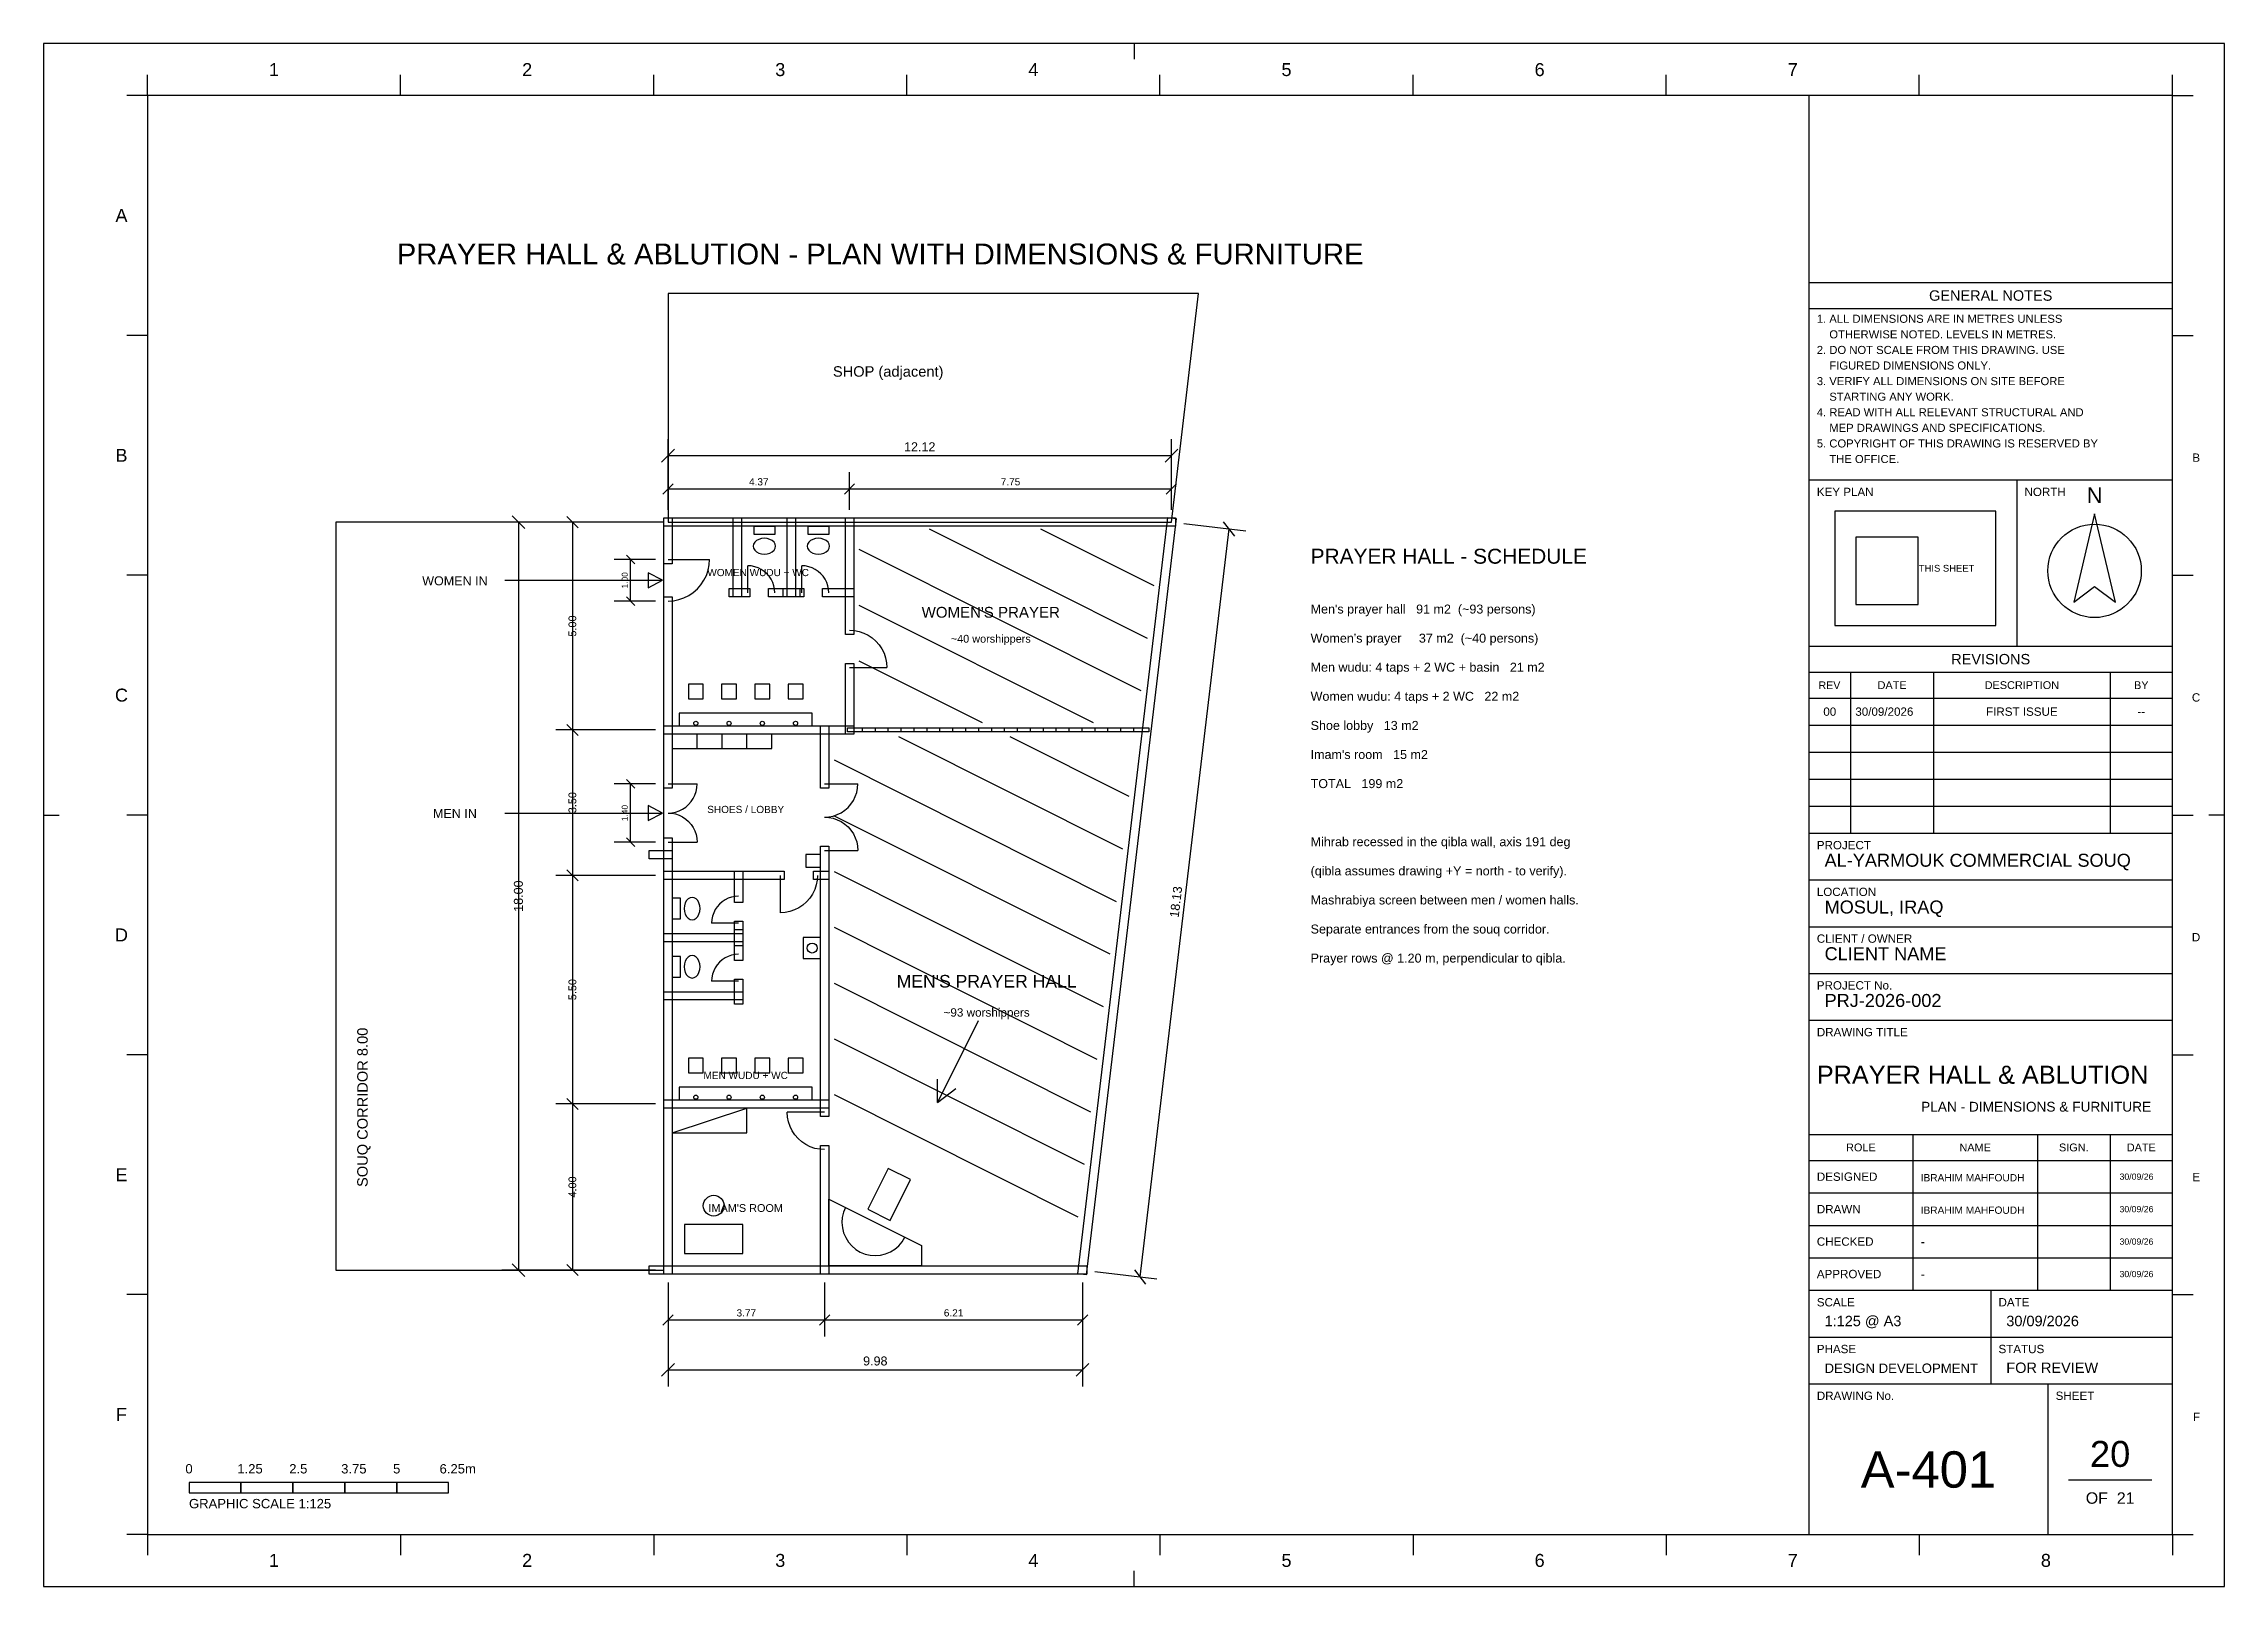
# Model space of a CAD drawing. Header units: metres. Extents: x 0 to 3661, y -5 to 371.
# Drawn here: x 3553 to 3605.5, y 0 to 37.1 of the extents above; entities that cross this region are included whole.
import ezdxf
from ezdxf.enums import TextEntityAlignment as Align

# ---------------------------------------------------------------- set-up
doc = ezdxf.new("R2010")
doc.units = ezdxf.units.M
doc.header["$MEASUREMENT"] = 0
for name, color, linetype in [('A-DOOR', 4, 'Continuous'), ('A-FIXT', 5, 'Continuous'), ('A-FURN', 32, 'Continuous'), ('A-PRAYER', 42, 'Continuous'), ('A-SCREEN', 34, 'Continuous'), ('A-TEXT', 7, 'Continuous'), ('A-WALL', 7, 'Continuous'), ('A3_FRAME', 7, 'Continuous'), ('A3_SHEET', 7, 'Continuous'), ('AREA', 5, 'Continuous'), ('CTX', 8, 'Continuous'), ('DIM', 1, 'Continuous'), ('SUB', 5, 'Continuous'), ('TB_FIELDS', 7, 'Continuous'), ('TB_HEADINGS', 7, 'Continuous'), ('TB_LABELS', 7, 'Continuous'), ('TB_LINES_THICK', 7, 'Continuous'), ('TB_LINES_THIN', 7, 'Continuous'), ('TB_SYMBOLS', 7, 'Continuous'), ('TITLE', 1, 'Continuous')]:
    doc.layers.add(name, color=color, linetype=linetype)
doc.styles.get("Standard").update_dxf_attribs({"font": 'arial.ttf'})

msp = doc.modelspace()

# ---------------------------------------------------------------- texts
at = {"layer": 'A-TEXT'}
for s, p in [("Men's prayer hall   91 m2  (~93 persons)", (3583.502, 23.41)), ("Women's prayer     37 m2  (~40 persons)", (3583.502, 22.71)), ('Men wudu: 4 taps + 2 WC + basin   21 m2', (3583.502, 22.011)), ('Women wudu: 4 taps + 2 WC   22 m2', (3583.502, 21.311)), ('Shoe lobby   13 m2', (3583.502, 20.61)), ("Imam's room   15 m2", (3583.502, 19.91)), ('TOTAL   199 m2', (3583.502, 19.21)), ('Mihrab recessed in the qibla wall, axis 191 deg', (3583.502, 17.811)), ('(qibla assumes drawing +Y = north - to verify).', (3583.502, 17.11)), ('Mashrabiya screen between men / women halls.', (3583.502, 16.41)), ('Separate entrances from the souq corridor.', (3583.502, 15.71)), ('Prayer rows @ 1.20 m, perpendicular to qibla.', (3583.502, 15.011))]:
    msp.add_text(s, height=0.216, dxfattribs=at).set_placement(p)
at = {"layer": 'AREA'}
for s, height, p in [('WOMEN WUDU + WC', 0.1728, (3570.202, 24.311)), ("WOMEN'S PRAYER", 0.2592, (3575.802, 23.311)), ('~40 worshippers', 0.1872, (3575.802, 22.71)), ('SHOES / LOBBY', 0.1728, (3569.902, 18.61)), ("MEN'S PRAYER HALL", 0.3024, (3575.702, 14.411)), ('~93 worshippers', 0.2016, (3575.702, 13.71)), ('MEN WUDU + WC', 0.1728, (3569.902, 12.21)), ("IMAM'S ROOM", 0.1872, (3569.902, 9.011))]:
    msp.add_text(s, height=height, dxfattribs=at).set_placement(p, align=Align.CENTER)
at = {"layer": 'CTX'}
msp.add_text('SHOP (adjacent)', height=0.252, dxfattribs=at).set_placement((3572.002, 29.11))
msp.add_text('SOUQ CORRIDOR 8.00', height=0.252, rotation=90, dxfattribs=at).set_placement((3560.802, 9.611))
at = {"layer": 'DIM'}
for s, height, p in [('12.12', 0.216, (3574.092, 27.316)), ('4.37', 0.1728, (3570.217, 26.494)), ('7.75', 0.1728, (3576.277, 26.494)), ('3.77', 0.1728, (3569.917, 6.495)), ('6.21', 0.1728, (3574.907, 6.495)), ('9.98', 0.216, (3573.022, 5.316))]:
    msp.add_text(s, height=height, dxfattribs=at).set_placement(p, align=Align.CENTER)
for s, height, rotation, p in [('1.00', 0.144, 90, (3567.062, 24.21)), ('5.00', 0.1872, 90, (3565.823, 23.11)), ('3.50', 0.1872, 90, (3565.823, 18.86)), ('1.40', 0.144, 90, (3567.062, 18.61)), ('18.00', 0.216, 90, (3564.537, 16.61)), ('18.13', 0.216, 83.22, (3580.368, 16.458)), ('5.50', 0.1872, 90, (3565.823, 14.361)), ('4.00', 0.1872, 90, (3565.823, 9.611))]:
    msp.add_text(s, height=height, rotation=rotation, dxfattribs=at).set_placement(p, align=Align.CENTER)
at = {"layer": 'SUB'}
for s, p in [('WOMEN IN', (3562.902, 24.09)), ('MEN IN', (3562.902, 18.491))]:
    msp.add_text(s, height=0.216, dxfattribs=at).set_placement(p, align=Align.CENTER)
at = {"layer": 'TB_FIELDS'}
for s, height, p in [('1. ALL DIMENSIONS ARE IN METRES UNLESS', 0.1938, (3595.688, 30.407)), ('    OTHERWISE NOTED. LEVELS IN METRES.', 0.1938, (3595.688, 30.032)), ('2. DO NOT SCALE FROM THIS DRAWING. USE', 0.1938, (3595.688, 29.657)), ('    FIGURED DIMENSIONS ONLY.', 0.1938, (3595.688, 29.282)), ('3. VERIFY ALL DIMENSIONS ON SITE BEFORE', 0.1938, (3595.688, 28.907)), ('4. READ WITH ALL RELEVANT STRUCTURAL AND', 0.1938, (3595.688, 28.157)), ('    STARTING ANY WORK.', 0.1938, (3595.688, 28.532)), ('    MEP DRAWINGS AND SPECIFICATIONS.', 0.1938, (3595.688, 27.782)), ('5. COPYRIGHT OF THIS DRAWING IS RESERVED BY', 0.1938, (3595.688, 27.407)), ('    THE OFFICE.', 0.1938, (3595.688, 27.032)), ('00', 0.2, (3595.845, 20.95)), ('30/09/2026', 0.2, (3596.615, 20.95)), ('FIRST ISSUE', 0.2, (3599.763, 20.95)), ('--', 0.2, (3603.407, 20.95)), ('AL-YARMOUK COMMERCIAL SOUQ', 0.3125, (3595.875, 17.317)), ('MOSUL, IRAQ', 0.3125, (3595.875, 16.192)), ('CLIENT NAME', 0.3125, (3595.875, 15.068)), ('PRJ-2026-002', 0.3125, (3595.875, 13.943)), ('PLAN - DIMENSIONS & FURNITURE', 0.2355, (3598.199, 11.425)), ('IBRAHIM MAHFOUDH', 0.1749, (3598.188, 9.747)), ('30/09/26', 0.15, (3602.976, 9.784)), ('IBRAHIM MAHFOUDH', 0.1749, (3598.188, 8.966)), ('30/09/26', 0.15, (3602.976, 9.003)), ('-', 0.225, (3598.188, 8.184)), ('30/09/26', 0.15, (3602.976, 8.222)), ('-', 0.225, (3598.188, 7.403)), ('30/09/26', 0.15, (3602.976, 7.441)), ('1:125 @ A3', 0.25, (3595.875, 6.261)), ('30/09/2026', 0.25, (3600.25, 6.261)), ('DESIGN DEVELOPMENT', 0.2266, (3595.875, 5.136)), ('FOR REVIEW', 0.25, (3600.25, 5.136)), ('OF  21', 0.275, (3602.163, 1.988))]:
    msp.add_text(s, height=height, dxfattribs=at).set_placement(p)
at = {"layer": 'TB_HEADINGS'}
for s, height, p in [('GENERAL NOTES', 0.25, (3598.39, 30.938)), ('REVISIONS', 0.25, (3598.924, 22.188)), ('PRAYER HALL & ABLUTION', 0.4357, (3595.688, 12.094)), ('A-401', 0.875, (3596.745, 2.375)), ('20', 0.625, (3602.264, 2.875))]:
    msp.add_text(s, height=height, dxfattribs=at).set_placement(p)
at = {"layer": 'TB_LABELS'}
for s, height, p in [('1', 0.312, (3558.425, 36.344)), ('2', 0.312, (3564.519, 36.344)), ('3', 0.312, (3570.613, 36.344)), ('4', 0.312, (3576.707, 36.344)), ('5', 0.312, (3582.8, 36.344)), ('6', 0.312, (3588.894, 36.344)), ('7', 0.312, (3594.988, 36.344)), ('A', 0.312, (3554.729, 32.833)), ('B', 0.312, (3554.729, 27.062)), ('B', 0.2, (3604.729, 27.062)), ('KEY PLAN', 0.2, (3595.688, 26.238)), ('NORTH', 0.2, (3600.688, 26.238)), ('THIS SHEET', 0.1625, (3598.144, 24.419)), ('C', 0.312, (3554.717, 21.292)), ('REV', 0.1822, (3595.731, 21.594)), ('DATE', 0.1875, (3597.151, 21.594)), ('DESCRIPTION', 0.1875, (3599.73, 21.594)), ('BY', 0.1875, (3603.325, 21.594)), ('C', 0.2, (3604.717, 21.292)), ('PROJECT', 0.2, (3595.688, 17.738)), ('LOCATION', 0.2, (3595.688, 16.613)), ('D', 0.312, (3554.717, 15.521)), ('CLIENT / OWNER', 0.2, (3595.688, 15.488)), ('D', 0.2, (3604.717, 15.521)), ('PROJECT No.', 0.2, (3595.688, 14.363)), ('DRAWING TITLE', 0.2, (3595.688, 13.238)), ('ROLE', 0.1875, (3596.393, 10.469)), ('NAME', 0.1875, (3599.122, 10.469)), ('SIGN.', 0.1875, (3601.518, 10.469)), ('DATE', 0.1875, (3603.151, 10.469)), ('E', 0.312, (3554.729, 9.75)), ('DESIGNED', 0.2, (3595.688, 9.759)), ('E', 0.2, (3604.729, 9.75)), ('DRAWN', 0.2, (3595.688, 8.978)), ('CHECKED', 0.2, (3595.688, 8.197)), ('APPROVED', 0.2, (3595.688, 7.416)), ('SCALE', 0.2, (3595.688, 6.737)), ('DATE', 0.2, (3600.062, 6.737)), ('PHASE', 0.2, (3595.688, 5.612)), ('STATUS', 0.2, (3600.062, 5.612)), ('F', 0.312, (3554.742, 3.979)), ('DRAWING No.', 0.2, (3595.688, 4.487)), ('SHEET', 0.2, (3601.438, 4.487)), ('F', 0.2, (3604.742, 3.979)), ('0', 0.225, (3556.413, 2.717)), ('1.25', 0.225, (3557.663, 2.717)), ('2.5', 0.225, (3558.913, 2.717)), ('3.75', 0.225, (3560.163, 2.717)), ('5', 0.225, (3561.413, 2.717)), ('6.25m', 0.225, (3562.532, 2.717)), ('GRAPHIC SCALE 1:125', 0.225, (3556.5, 1.879)), ('1', 0.312, (3558.425, 0.469)), ('2', 0.312, (3564.519, 0.469)), ('3', 0.312, (3570.613, 0.469)), ('4', 0.312, (3576.707, 0.469)), ('5', 0.312, (3582.8, 0.469)), ('6', 0.312, (3588.894, 0.469)), ('7', 0.312, (3594.988, 0.469)), ('8', 0.312, (3601.082, 0.469))]:
    msp.add_text(s, height=height, dxfattribs=at).set_placement(p)
at = {"layer": 'TB_SYMBOLS'}
msp.add_text('N', height=0.375, dxfattribs=at).set_placement((3602.186, 26.073))
at = {"layer": 'TITLE'}
for s, height, p in [('PRAYER HALL & ABLUTION - PLAN WITH DIMENSIONS & FURNITURE', 0.504, (3561.502, 31.811)), ('PRAYER HALL - SCHEDULE', 0.36, (3583.502, 24.61))]:
    msp.add_text(s, height=height, dxfattribs=at).set_placement(p)

# ---------------------------------------------------------------- linework, layer by layer
at = {"layer": 'A-DOOR'}
for p, q in [((3568.032, 24.71), (3569.032, 24.71)), ((3569.952, 23.91), (3569.952, 24.561)), ((3571.252, 23.91), (3571.252, 24.561)), ((3572.402, 22.11), (3573.302, 22.11)), ((3568.032, 19.311), (3568.732, 19.311)), ((3571.802, 19.311), (3572.602, 19.311)), ((3568.032, 17.91), (3568.732, 17.91)), ((3571.802, 17.71), (3572.602, 17.71)), ((3570.732, 17.11), (3570.732, 16.21)), ((3569.732, 15.96), (3569.082, 15.96)), ((3569.732, 14.56), (3569.082, 14.56)), ((3571.802, 11.411), (3570.902, 11.411))]:
    msp.add_line(p, q, dxfattribs=at)
for points in [[(3568.032, 23.71), (3568.162, 23.719), (3568.291, 23.745), (3568.414, 23.787), (3568.532, 23.845), (3568.64, 23.917), (3568.739, 24.003), (3568.825, 24.102), (3568.898, 24.21), (3568.956, 24.328), (3568.998, 24.452), (3569.023, 24.58), (3569.032, 24.71)], [(3570.602, 23.91), (3570.596, 23.995), (3570.58, 24.079), (3570.552, 24.159), (3570.515, 24.235), (3570.467, 24.306), (3570.411, 24.37), (3570.347, 24.426), (3570.277, 24.473), (3570.2, 24.511), (3570.12, 24.538), (3570.037, 24.555), (3569.952, 24.561)], [(3571.902, 23.91), (3571.896, 23.995), (3571.88, 24.079), (3571.852, 24.159), (3571.815, 24.235), (3571.767, 24.306), (3571.711, 24.37), (3571.647, 24.426), (3571.577, 24.473), (3571.5, 24.511), (3571.42, 24.538), (3571.337, 24.555), (3571.252, 24.561)], [(3572.402, 23.011), (3572.519, 23.003), (3572.635, 22.98), (3572.746, 22.942), (3572.852, 22.89), (3572.95, 22.825), (3573.038, 22.747), (3573.116, 22.658), (3573.181, 22.561), (3573.233, 22.455), (3573.271, 22.343), (3573.294, 22.228), (3573.302, 22.11)], [(3568.032, 18.61), (3568.123, 18.616), (3568.213, 18.634), (3568.3, 18.664), (3568.382, 18.704), (3568.458, 18.755), (3568.527, 18.816), (3568.587, 18.884), (3568.638, 18.96), (3568.678, 19.043), (3568.708, 19.129), (3568.726, 19.219), (3568.732, 19.311)], [(3571.802, 18.511), (3571.906, 18.517), (3572.009, 18.538), (3572.108, 18.571), (3572.202, 18.618), (3572.289, 18.676), (3572.367, 18.745), (3572.436, 18.823), (3572.494, 18.91), (3572.541, 19.004), (3572.574, 19.103), (3572.595, 19.206), (3572.602, 19.311)], [(3568.032, 18.61), (3568.123, 18.605), (3568.213, 18.587), (3568.3, 18.557), (3568.382, 18.517), (3568.458, 18.466), (3568.527, 18.405), (3568.587, 18.337), (3568.638, 18.261), (3568.678, 18.178), (3568.708, 18.092), (3568.726, 18.002), (3568.732, 17.91)], [(3571.802, 18.511), (3571.906, 18.504), (3572.009, 18.483), (3572.108, 18.45), (3572.202, 18.403), (3572.289, 18.345), (3572.367, 18.276), (3572.436, 18.198), (3572.494, 18.11), (3572.541, 18.017), (3572.574, 17.918), (3572.595, 17.815), (3572.602, 17.71)], [(3571.632, 17.11), (3571.624, 16.993), (3571.601, 16.878), (3571.563, 16.766), (3571.511, 16.66), (3571.446, 16.563), (3571.368, 16.474), (3571.28, 16.396), (3571.182, 16.331), (3571.076, 16.279), (3570.965, 16.241), (3570.849, 16.218), (3570.732, 16.21)], [(3569.732, 16.61), (3569.647, 16.605), (3569.564, 16.588), (3569.483, 16.561), (3569.407, 16.523), (3569.336, 16.476), (3569.272, 16.42), (3569.216, 16.356), (3569.169, 16.285), (3569.131, 16.209), (3569.104, 16.129), (3569.087, 16.045), (3569.082, 15.96)], [(3569.732, 15.21), (3569.647, 15.205), (3569.564, 15.188), (3569.483, 15.161), (3569.407, 15.123), (3569.336, 15.076), (3569.272, 15.02), (3569.216, 14.956), (3569.169, 14.886), (3569.131, 14.809), (3569.104, 14.729), (3569.087, 14.645), (3569.082, 14.56)], [(3571.802, 10.511), (3571.684, 10.518), (3571.569, 10.541), (3571.457, 10.579), (3571.352, 10.631), (3571.254, 10.697), (3571.165, 10.774), (3571.088, 10.863), (3571.022, 10.96), (3570.97, 11.066), (3570.932, 11.178), (3570.909, 11.293), (3570.902, 11.411)]]:
    msp.add_lwpolyline(points, dxfattribs=at)
at = {"layer": 'A-FIXT'}
for points in [[(3570.352, 25.221), (3570.282, 25.214), (3570.217, 25.195), (3570.161, 25.165), (3570.118, 25.125), (3570.091, 25.08), (3570.082, 25.03), (3570.091, 24.981), (3570.118, 24.936), (3570.161, 24.896), (3570.217, 24.866), (3570.282, 24.847), (3570.352, 24.84), (3570.422, 24.847), (3570.487, 24.866), (3570.543, 24.896), (3570.586, 24.936), (3570.613, 24.981), (3570.622, 25.03), (3570.613, 25.08), (3570.586, 25.125), (3570.543, 25.165), (3570.487, 25.195), (3570.422, 25.214)], [(3570.102, 25.511), (3570.602, 25.511), (3570.602, 25.311), (3570.102, 25.311)], [(3571.652, 25.221), (3571.582, 25.214), (3571.517, 25.195), (3571.461, 25.165), (3571.418, 25.125), (3571.391, 25.08), (3571.382, 25.03), (3571.391, 24.981), (3571.418, 24.936), (3571.461, 24.896), (3571.517, 24.866), (3571.582, 24.847), (3571.652, 24.84), (3571.722, 24.847), (3571.787, 24.866), (3571.843, 24.896), (3571.885, 24.936), (3571.912, 24.981), (3571.922, 25.03), (3571.912, 25.08), (3571.885, 25.125), (3571.843, 25.165), (3571.787, 25.195), (3571.722, 25.214)], [(3571.402, 25.511), (3571.902, 25.511), (3571.902, 25.311), (3571.402, 25.311)], [(3568.522, 21.36), (3568.882, 21.36), (3568.882, 21.71), (3568.522, 21.71)], [(3569.322, 21.36), (3569.682, 21.36), (3569.682, 21.71), (3569.322, 21.71)], [(3570.122, 21.36), (3570.482, 21.36), (3570.482, 21.71), (3570.122, 21.71)], [(3570.922, 21.36), (3571.282, 21.36), (3571.282, 21.71), (3570.922, 21.71)], [(3568.302, 20.71), (3571.502, 20.71), (3571.502, 21.011), (3568.302, 21.011)], [(3568.132, 16.561), (3568.132, 16.061), (3568.332, 16.061), (3568.332, 16.561)], [(3568.802, 16.311), (3568.795, 16.38), (3568.776, 16.445), (3568.746, 16.501), (3568.707, 16.544), (3568.661, 16.571), (3568.612, 16.581), (3568.562, 16.571), (3568.517, 16.544), (3568.477, 16.501), (3568.447, 16.445), (3568.428, 16.38), (3568.422, 16.311), (3568.428, 16.241), (3568.447, 16.175), (3568.477, 16.12), (3568.517, 16.077), (3568.562, 16.05), (3568.612, 16.041), (3568.661, 16.05), (3568.707, 16.077), (3568.746, 16.12), (3568.776, 16.175), (3568.795, 16.241)], [(3571.282, 15.111), (3571.702, 15.111), (3571.702, 15.611), (3571.282, 15.611)], [(3568.132, 15.161), (3568.132, 14.661), (3568.332, 14.661), (3568.332, 15.161)], [(3568.802, 14.911), (3568.795, 14.98), (3568.776, 15.046), (3568.746, 15.101), (3568.707, 15.144), (3568.661, 15.171), (3568.612, 15.181), (3568.562, 15.171), (3568.517, 15.144), (3568.477, 15.101), (3568.447, 15.046), (3568.428, 14.98), (3568.422, 14.911), (3568.428, 14.841), (3568.447, 14.775), (3568.477, 14.72), (3568.517, 14.677), (3568.562, 14.65), (3568.612, 14.64), (3568.661, 14.65), (3568.707, 14.677), (3568.746, 14.72), (3568.776, 14.775), (3568.795, 14.841)], [(3568.522, 12.361), (3568.882, 12.361), (3568.882, 12.71), (3568.522, 12.71)], [(3569.322, 12.361), (3569.682, 12.361), (3569.682, 12.71), (3569.322, 12.71)], [(3570.122, 12.361), (3570.482, 12.361), (3570.482, 12.71), (3570.122, 12.71)], [(3570.922, 12.361), (3571.282, 12.361), (3571.282, 12.71), (3570.922, 12.71)], [(3568.302, 11.71), (3571.502, 11.71), (3571.502, 12.011), (3568.302, 12.011)]]:
    msp.add_lwpolyline(points, close=True, dxfattribs=at)
for centre, radius in [((3568.702, 20.77), 0.05), ((3569.502, 20.77), 0.05), ((3570.302, 20.77), 0.05), ((3571.102, 20.77), 0.05), ((3571.502, 15.361), 0.12), ((3568.702, 11.771), 0.05), ((3569.502, 11.771), 0.05), ((3570.302, 11.771), 0.05), ((3571.102, 11.771), 0.05)]:
    msp.add_circle(centre, radius, dxfattribs=at)
at = {"layer": 'A-FURN'}
for p, q in [((3568.732, 20.16), (3568.732, 20.511)), ((3569.332, 20.16), (3569.332, 20.511)), ((3569.932, 20.16), (3569.932, 20.511)), ((3568.132, 10.911), (3569.932, 11.511))]:
    msp.add_line(p, q, dxfattribs=at)
for points in [[(3568.132, 20.16), (3570.532, 20.16), (3570.532, 20.511), (3568.132, 20.511)], [(3571.352, 17.311), (3571.702, 17.311), (3571.702, 17.61), (3571.352, 17.61)], [(3568.132, 10.911), (3569.932, 10.911), (3569.932, 11.511), (3568.132, 11.511)], [(3568.432, 8.011), (3569.832, 8.011), (3569.832, 8.71), (3568.432, 8.71)]]:
    msp.add_lwpolyline(points, close=True, dxfattribs=at)
msp.add_circle((3569.132, 9.161), 0.25, dxfattribs=at)
at = {"layer": 'A-PRAYER'}
for p, q in [((3579.575, 22.812), (3574.329, 25.443)), ((3579.732, 24.076), (3577.006, 25.443)), ((3579.419, 21.549), (3572.636, 24.95)), ((3578.279, 20.778), (3572.636, 23.607)), ((3575.602, 20.778), (3572.636, 22.265)), ((3578.979, 17.742), (3573.591, 20.443)), ((3579.133, 19.007), (3576.269, 20.443)), ((3578.826, 16.476), (3572.036, 19.881)), ((3578.673, 15.211), (3572.036, 18.538)), ((3578.519, 13.945), (3572.036, 17.196)), ((3578.366, 12.68), (3572.036, 15.854)), ((3578.212, 11.414), (3572.036, 14.511)), ((3578.059, 10.149), (3572.036, 13.169)), ((3575.502, 13.611), (3574.516, 11.644)), ((3574.516, 11.644), (3574.516, 12.203)), ((3577.906, 8.883), (3572.036, 11.826)), ((3574.516, 11.644), (3574.963, 11.979)), ((3571.902, 9.321), (3574.137, 8.2))]:
    msp.add_line(p, q, dxfattribs=at)
msp.add_lwpolyline([(3573.87, 9.788), (3573.334, 10.057), (3572.841, 9.074), (3573.377, 8.805)], close=True, dxfattribs=at)
msp.add_lwpolyline([(3572.304, 9.119), (3572.257, 9.003), (3572.228, 8.88), (3572.219, 8.755), (3572.23, 8.63), (3572.26, 8.508), (3572.309, 8.393), (3572.375, 8.286), (3572.457, 8.191), (3572.553, 8.11), (3572.66, 8.045), (3572.777, 7.998), (3572.899, 7.97), (3573.024, 7.96), (3573.149, 7.971), (3573.271, 8.001), (3573.387, 8.05), (3573.494, 8.116), (3573.588, 8.198), (3573.669, 8.294), (3573.734, 8.402)], dxfattribs=at)
at = {"layer": 'A-SCREEN'}
for p, q in [((3572.713, 20.561), (3572.713, 20.66)), ((3573.024, 20.561), (3573.024, 20.66)), ((3573.335, 20.561), (3573.335, 20.66)), ((3573.646, 20.561), (3573.646, 20.66)), ((3573.957, 20.561), (3573.957, 20.66)), ((3574.268, 20.561), (3574.268, 20.66)), ((3574.579, 20.561), (3574.579, 20.66)), ((3574.891, 20.561), (3574.891, 20.66)), ((3575.202, 20.561), (3575.202, 20.66)), ((3575.513, 20.561), (3575.513, 20.66)), ((3575.824, 20.561), (3575.824, 20.66)), ((3576.135, 20.561), (3576.135, 20.66)), ((3576.446, 20.561), (3576.446, 20.66)), ((3576.757, 20.561), (3576.757, 20.66)), ((3577.068, 20.561), (3577.068, 20.66)), ((3577.38, 20.561), (3577.38, 20.66)), ((3577.691, 20.561), (3577.691, 20.66)), ((3578.002, 20.561), (3578.002, 20.66)), ((3578.313, 20.561), (3578.313, 20.66)), ((3578.624, 20.561), (3578.624, 20.66)), ((3578.935, 20.561), (3578.935, 20.66)), ((3579.246, 20.561), (3579.246, 20.66))]:
    msp.add_line(p, q, dxfattribs=at)
msp.add_lwpolyline([(3572.352, 20.66), (3579.607, 20.66), (3579.607, 20.561), (3572.352, 20.561)], close=True, dxfattribs=at)
at = {"layer": 'A-WALL'}
for points in [[(3567.932, 25.71), (3580.248, 25.71), (3580.248, 25.511), (3567.932, 25.511)], [(3567.932, 25.71), (3580.252, 25.71), (3580.252, 25.511), (3567.932, 25.511)], [(3567.932, 24.61), (3567.932, 25.71), (3568.132, 25.71), (3568.132, 24.61)], [(3569.802, 25.71), (3569.802, 23.811), (3569.602, 23.811), (3569.602, 25.71)], [(3571.102, 25.71), (3571.102, 23.811), (3570.902, 23.811), (3570.902, 25.71)], [(3572.302, 22.91), (3572.302, 25.71), (3572.502, 25.71), (3572.502, 22.91)], [(3577.901, 7.523), (3580.064, 25.722), (3580.263, 25.698), (3578.099, 7.499)], [(3567.932, 19.21), (3567.932, 23.811), (3568.132, 23.811), (3568.132, 19.21)], [(3569.502, 24.011), (3570.002, 24.011), (3570.002, 23.811), (3569.502, 23.811)], [(3570.452, 24.011), (3571.202, 24.011), (3571.202, 23.811), (3570.452, 23.811)], [(3570.802, 24.011), (3571.302, 24.011), (3571.302, 23.811), (3570.802, 23.811)], [(3571.752, 24.011), (3572.502, 24.011), (3572.502, 23.811), (3571.752, 23.811)], [(3572.302, 20.511), (3572.302, 22.21), (3572.502, 22.21), (3572.502, 20.511)], [(3567.932, 20.71), (3572.502, 20.71), (3572.502, 20.511), (3567.932, 20.511)], [(3571.702, 19.21), (3571.702, 20.71), (3571.902, 20.71), (3571.902, 19.21)], [(3571.702, 20.71), (3572.502, 20.71), (3572.502, 20.511), (3571.702, 20.511)], [(3567.932, 7.511), (3567.932, 18.011), (3568.132, 18.011), (3568.132, 7.511)], [(3567.582, 17.71), (3568.132, 17.71), (3568.132, 17.511), (3567.582, 17.511)], [(3567.932, 7.511), (3567.932, 17.71), (3568.132, 17.71), (3568.132, 7.511)], [(3571.702, 11.511), (3571.702, 17.811), (3571.902, 17.811), (3571.902, 11.511)], [(3567.932, 17.21), (3570.832, 17.21), (3570.832, 17.011), (3567.932, 17.011)], [(3569.632, 16.46), (3569.632, 17.21), (3569.832, 17.21), (3569.832, 16.46)], [(3571.532, 17.21), (3571.902, 17.21), (3571.902, 17.011), (3571.532, 17.011)], [(3569.632, 15.411), (3569.632, 16.011), (3569.832, 16.011), (3569.832, 15.411)], [(3569.632, 15.06), (3569.632, 15.81), (3569.832, 15.81), (3569.832, 15.06)], [(3567.932, 15.71), (3569.832, 15.71), (3569.832, 15.511), (3567.932, 15.511)], [(3567.932, 14.31), (3569.832, 14.31), (3569.832, 14.111), (3567.932, 14.111)], [(3569.632, 14.011), (3569.632, 14.611), (3569.832, 14.611), (3569.832, 14.011)], [(3567.932, 11.71), (3571.902, 11.71), (3571.902, 11.511), (3567.932, 11.511)], [(3571.702, 11.31), (3571.702, 11.71), (3571.902, 11.71), (3571.902, 11.31)], [(3571.702, 7.511), (3571.702, 10.611), (3571.902, 10.611), (3571.902, 7.511)], [(3574.137, 7.71), (3571.902, 7.71), (3571.902, 9.321), (3572.304, 9.119), (3572.257, 9.003), (3572.228, 8.88), (3572.219, 8.755), (3572.23, 8.63), (3572.26, 8.508), (3572.309, 8.393), (3572.375, 8.286), (3572.457, 8.191), (3572.553, 8.11), (3572.66, 8.045), (3572.777, 7.998), (3572.899, 7.97), (3573.024, 7.96), (3573.149, 7.971), (3573.271, 8.001), (3573.387, 8.05), (3573.494, 8.116), (3573.588, 8.198), (3573.669, 8.294), (3573.734, 8.402), (3574.137, 8.2)], [(3567.582, 7.71), (3568.132, 7.71), (3568.132, 7.511), (3567.582, 7.511)], [(3567.932, 7.71), (3578.112, 7.71), (3578.112, 7.511), (3567.932, 7.511)]]:
    msp.add_lwpolyline(points, close=True, dxfattribs=at)
at = {"layer": 'A3_FRAME'}
for p, q in [((3579.25, 37.125), (3579.25, 36.75)), ((3553, 18.562), (3553.375, 18.562)), ((3605.5, 18.562), (3605.125, 18.562)), ((3579.25, 0), (3579.25, 0.375))]:
    msp.add_line(p, q, dxfattribs=at)
for points in [[(3555.5, 1.25), (3604.25, 1.25), (3604.25, 35.875), (3555.5, 35.875)], [(3595.5, 1.25), (3604.25, 1.25), (3604.25, 35.875), (3595.5, 35.875)]]:
    msp.add_lwpolyline(points, close=True, dxfattribs=at)
at = {"layer": 'A3_SHEET'}
msp.add_lwpolyline([(3553, 0), (3605.5, 0), (3605.5, 37.125), (3553, 37.125)], close=True, dxfattribs=at)
at = {"layer": 'CTX'}
for points in [[(3568.032, 25.61), (3580.152, 25.61), (3580.802, 31.11), (3568.032, 31.11)], [(3560.032, 7.611), (3567.932, 7.611), (3567.932, 25.61), (3560.032, 25.61)]]:
    msp.add_lwpolyline(points, close=True, dxfattribs=at)
at = {"layer": 'DIM'}
for p, q in [((3567.877, 27.056), (3568.186, 27.365)), ((3568.032, 25.91), (3568.032, 27.61)), ((3579.997, 27.056), (3580.306, 27.365)), ((3580.152, 25.91), (3580.152, 27.61)), ((3568.032, 27.21), (3580.152, 27.21)), ((3568.032, 25.91), (3568.032, 26.811)), ((3572.402, 25.91), (3572.402, 26.811)), ((3572.402, 25.91), (3572.402, 26.811)), ((3580.152, 25.91), (3580.152, 26.811)), ((3567.908, 26.287), (3568.155, 26.534)), ((3568.032, 26.41), (3572.402, 26.41)), ((3572.278, 26.287), (3572.525, 26.534)), ((3572.278, 26.287), (3572.525, 26.534)), ((3572.402, 26.41), (3580.152, 26.41)), ((3580.028, 26.287), (3580.275, 26.534)), ((3564.277, 25.765), (3564.586, 25.456)), ((3565.598, 25.744), (3565.865, 25.477)), ((3567.732, 25.61), (3564.032, 25.61)), ((3564.432, 25.61), (3564.432, 7.611)), ((3567.732, 25.61), (3565.332, 25.61)), ((3565.732, 25.61), (3565.732, 20.61)), ((3579.402, 7.445), (3581.542, 25.445)), ((3580.45, 25.575), (3581.939, 25.398)), ((3581.677, 25.274), (3581.407, 25.617)), ((3567.732, 24.71), (3566.732, 24.71)), ((3567.235, 24.608), (3567.029, 24.813)), ((3567.132, 23.71), (3567.132, 24.71)), ((3567.732, 23.71), (3566.732, 23.71)), ((3567.235, 23.608), (3567.029, 23.813)), ((3567.732, 20.61), (3565.332, 20.61)), ((3567.732, 20.61), (3565.332, 20.61)), ((3565.598, 20.744), (3565.865, 20.477)), ((3565.598, 20.744), (3565.865, 20.477)), ((3565.732, 20.61), (3565.732, 17.11)), ((3567.732, 19.311), (3566.732, 19.311)), ((3567.235, 19.208), (3567.029, 19.413)), ((3567.132, 17.91), (3567.132, 19.311)), ((3567.732, 17.91), (3566.732, 17.91)), ((3567.235, 17.808), (3567.029, 18.013)), ((3567.732, 17.11), (3565.332, 17.11)), ((3567.732, 17.11), (3565.332, 17.11)), ((3565.598, 17.244), (3565.865, 16.977)), ((3565.598, 17.244), (3565.865, 16.977)), ((3565.732, 17.11), (3565.732, 11.611)), ((3567.732, 11.611), (3565.332, 11.611)), ((3567.732, 11.611), (3565.332, 11.611)), ((3565.598, 11.744), (3565.865, 11.477)), ((3565.598, 11.744), (3565.865, 11.477)), ((3565.732, 11.611), (3565.732, 7.611)), ((3567.732, 7.611), (3564.032, 7.611)), ((3564.277, 7.765), (3564.586, 7.456)), ((3567.732, 7.611), (3565.332, 7.611)), ((3565.598, 7.744), (3565.865, 7.477)), ((3578.31, 7.575), (3579.799, 7.398)), ((3579.537, 7.274), (3579.267, 7.617)), ((3568.032, 7.311), (3568.032, 4.811)), ((3568.032, 7.311), (3568.032, 6.011)), ((3571.802, 7.311), (3571.802, 6.011)), ((3571.802, 7.311), (3571.802, 6.011)), ((3578.012, 7.311), (3578.012, 4.811)), ((3578.012, 7.311), (3578.012, 6.011)), ((3567.908, 6.287), (3568.155, 6.534)), ((3568.032, 6.41), (3571.802, 6.41)), ((3571.678, 6.287), (3571.925, 6.534)), ((3571.678, 6.287), (3571.925, 6.534)), ((3571.802, 6.41), (3578.012, 6.41)), ((3577.888, 6.287), (3578.135, 6.534)), ((3567.877, 5.056), (3568.186, 5.365)), ((3577.857, 5.056), (3578.166, 5.365)), ((3568.032, 5.21), (3578.012, 5.21))]:
    msp.add_line(p, q, dxfattribs=at)
at = {"layer": 'SUB'}
for p, q in [((3564.102, 24.21), (3567.902, 24.21)), ((3564.102, 18.61), (3567.902, 18.61))]:
    msp.add_line(p, q, dxfattribs=at)
for points in [[(3567.902, 24.21), (3567.552, 24.39), (3567.552, 24.03)], [(3567.902, 18.61), (3567.552, 18.791), (3567.552, 18.43)]]:
    msp.add_lwpolyline(points, close=True, dxfattribs=at)
at = {"layer": 'TB_LINES_THICK'}
for p, q in [((3595.5, 31.375), (3604.25, 31.375)), ((3595.5, 26.625), (3604.25, 26.625)), ((3595.5, 22.625), (3604.25, 22.625)), ((3595.5, 18.125), (3604.25, 18.125)), ((3595.5, 13.625), (3604.25, 13.625)), ((3595.5, 10.875), (3604.25, 10.875)), ((3595.5, 7.125), (3604.25, 7.125)), ((3595.5, 4.875), (3604.25, 4.875))]:
    msp.add_line(p, q, dxfattribs=at)
at = {"layer": 'TB_LINES_THIN'}
for p, q in [((3555.5, 35.875), (3555.5, 36.375)), ((3561.594, 35.875), (3561.594, 36.375)), ((3567.688, 35.875), (3567.688, 36.375)), ((3573.781, 35.875), (3573.781, 36.375)), ((3579.875, 35.875), (3579.875, 36.375)), ((3585.969, 35.875), (3585.969, 36.375)), ((3592.062, 35.875), (3592.062, 36.375)), ((3598.156, 35.875), (3598.156, 36.375)), ((3604.25, 35.875), (3604.25, 36.375)), ((3555.5, 35.875), (3555, 35.875)), ((3604.25, 35.875), (3604.75, 35.875)), ((3595.5, 30.75), (3604.25, 30.75)), ((3555.5, 30.104), (3555, 30.104)), ((3604.25, 30.104), (3604.75, 30.104)), ((3600.5, 26.625), (3600.5, 22.625)), ((3555.5, 24.333), (3555, 24.333)), ((3604.25, 24.333), (3604.75, 24.333)), ((3595.5, 22), (3604.25, 22)), ((3596.5, 22), (3596.5, 18.125)), ((3598.5, 22), (3598.5, 18.125)), ((3602.75, 22), (3602.75, 18.125)), ((3595.5, 21.375), (3604.25, 21.375)), ((3595.5, 20.725), (3604.25, 20.725)), ((3595.5, 20.075), (3604.25, 20.075)), ((3595.5, 19.425), (3604.25, 19.425)), ((3555.5, 18.562), (3555, 18.562)), ((3595.5, 18.775), (3604.25, 18.775)), ((3604.25, 18.562), (3604.75, 18.562)), ((3595.5, 17), (3604.25, 17)), ((3595.5, 15.875), (3604.25, 15.875)), ((3595.5, 14.75), (3604.25, 14.75)), ((3555.5, 12.792), (3555, 12.792)), ((3604.25, 12.792), (3604.75, 12.792)), ((3598, 10.875), (3598, 7.125)), ((3601, 10.875), (3601, 7.125)), ((3602.75, 10.875), (3602.75, 7.125)), ((3595.5, 10.25), (3604.25, 10.25)), ((3595.5, 9.469), (3604.25, 9.469)), ((3595.5, 8.688), (3604.25, 8.688)), ((3595.5, 7.906), (3604.25, 7.906)), ((3555.5, 7.021), (3555, 7.021)), ((3599.875, 7.125), (3599.875, 4.875)), ((3604.25, 7.021), (3604.75, 7.021)), ((3595.5, 6), (3604.25, 6)), ((3601.25, 4.875), (3601.25, 1.25)), ((3601.75, 2.562), (3603.75, 2.562)), ((3555.5, 1.25), (3555, 1.25)), ((3555.5, 1.25), (3555.5, 0.75)), ((3561.594, 1.25), (3561.594, 0.75)), ((3567.688, 1.25), (3567.688, 0.75)), ((3573.781, 1.25), (3573.781, 0.75)), ((3579.875, 1.25), (3579.875, 0.75)), ((3585.969, 1.25), (3585.969, 0.75)), ((3592.062, 1.25), (3592.062, 0.75)), ((3598.156, 1.25), (3598.156, 0.75)), ((3604.25, 1.25), (3604.25, 0.75)), ((3604.25, 1.25), (3604.75, 1.25))]:
    msp.add_line(p, q, dxfattribs=at)
for points in [[(3596.125, 23.125), (3600, 23.125), (3600, 25.875), (3596.125, 25.875)], [(3596.625, 23.625), (3598.125, 23.625), (3598.125, 25.25), (3596.625, 25.25)]]:
    msp.add_lwpolyline(points, close=True, dxfattribs=at)
at = {"layer": 'TB_SYMBOLS'}
for points in [[(3602.375, 25.812), (3601.875, 23.688), (3602.375, 24.062), (3602.875, 23.688)], [(3556.5, 2.25), (3557.75, 2.25), (3557.75, 2.5), (3556.5, 2.5)], [(3557.75, 2.25), (3559, 2.25), (3559, 2.5), (3557.75, 2.5)], [(3559, 2.25), (3560.25, 2.25), (3560.25, 2.5), (3559, 2.5)], [(3560.25, 2.25), (3561.5, 2.25), (3561.5, 2.5), (3560.25, 2.5)], [(3561.5, 2.25), (3562.75, 2.25), (3562.75, 2.5), (3561.5, 2.5)]]:
    msp.add_lwpolyline(points, close=True, dxfattribs=at)
msp.add_circle((3602.375, 24.438), 1.125, dxfattribs=at)

msp.set_redraw_order([(e.dxf.handle, doc.entitydb.next_handle()) for e in msp.query("TEXT MTEXT ATTDEF DIMENSION ARC_DIMENSION")])  # texts and dimensions are drawn at this point

doc.saveas('drawing.dxf')
